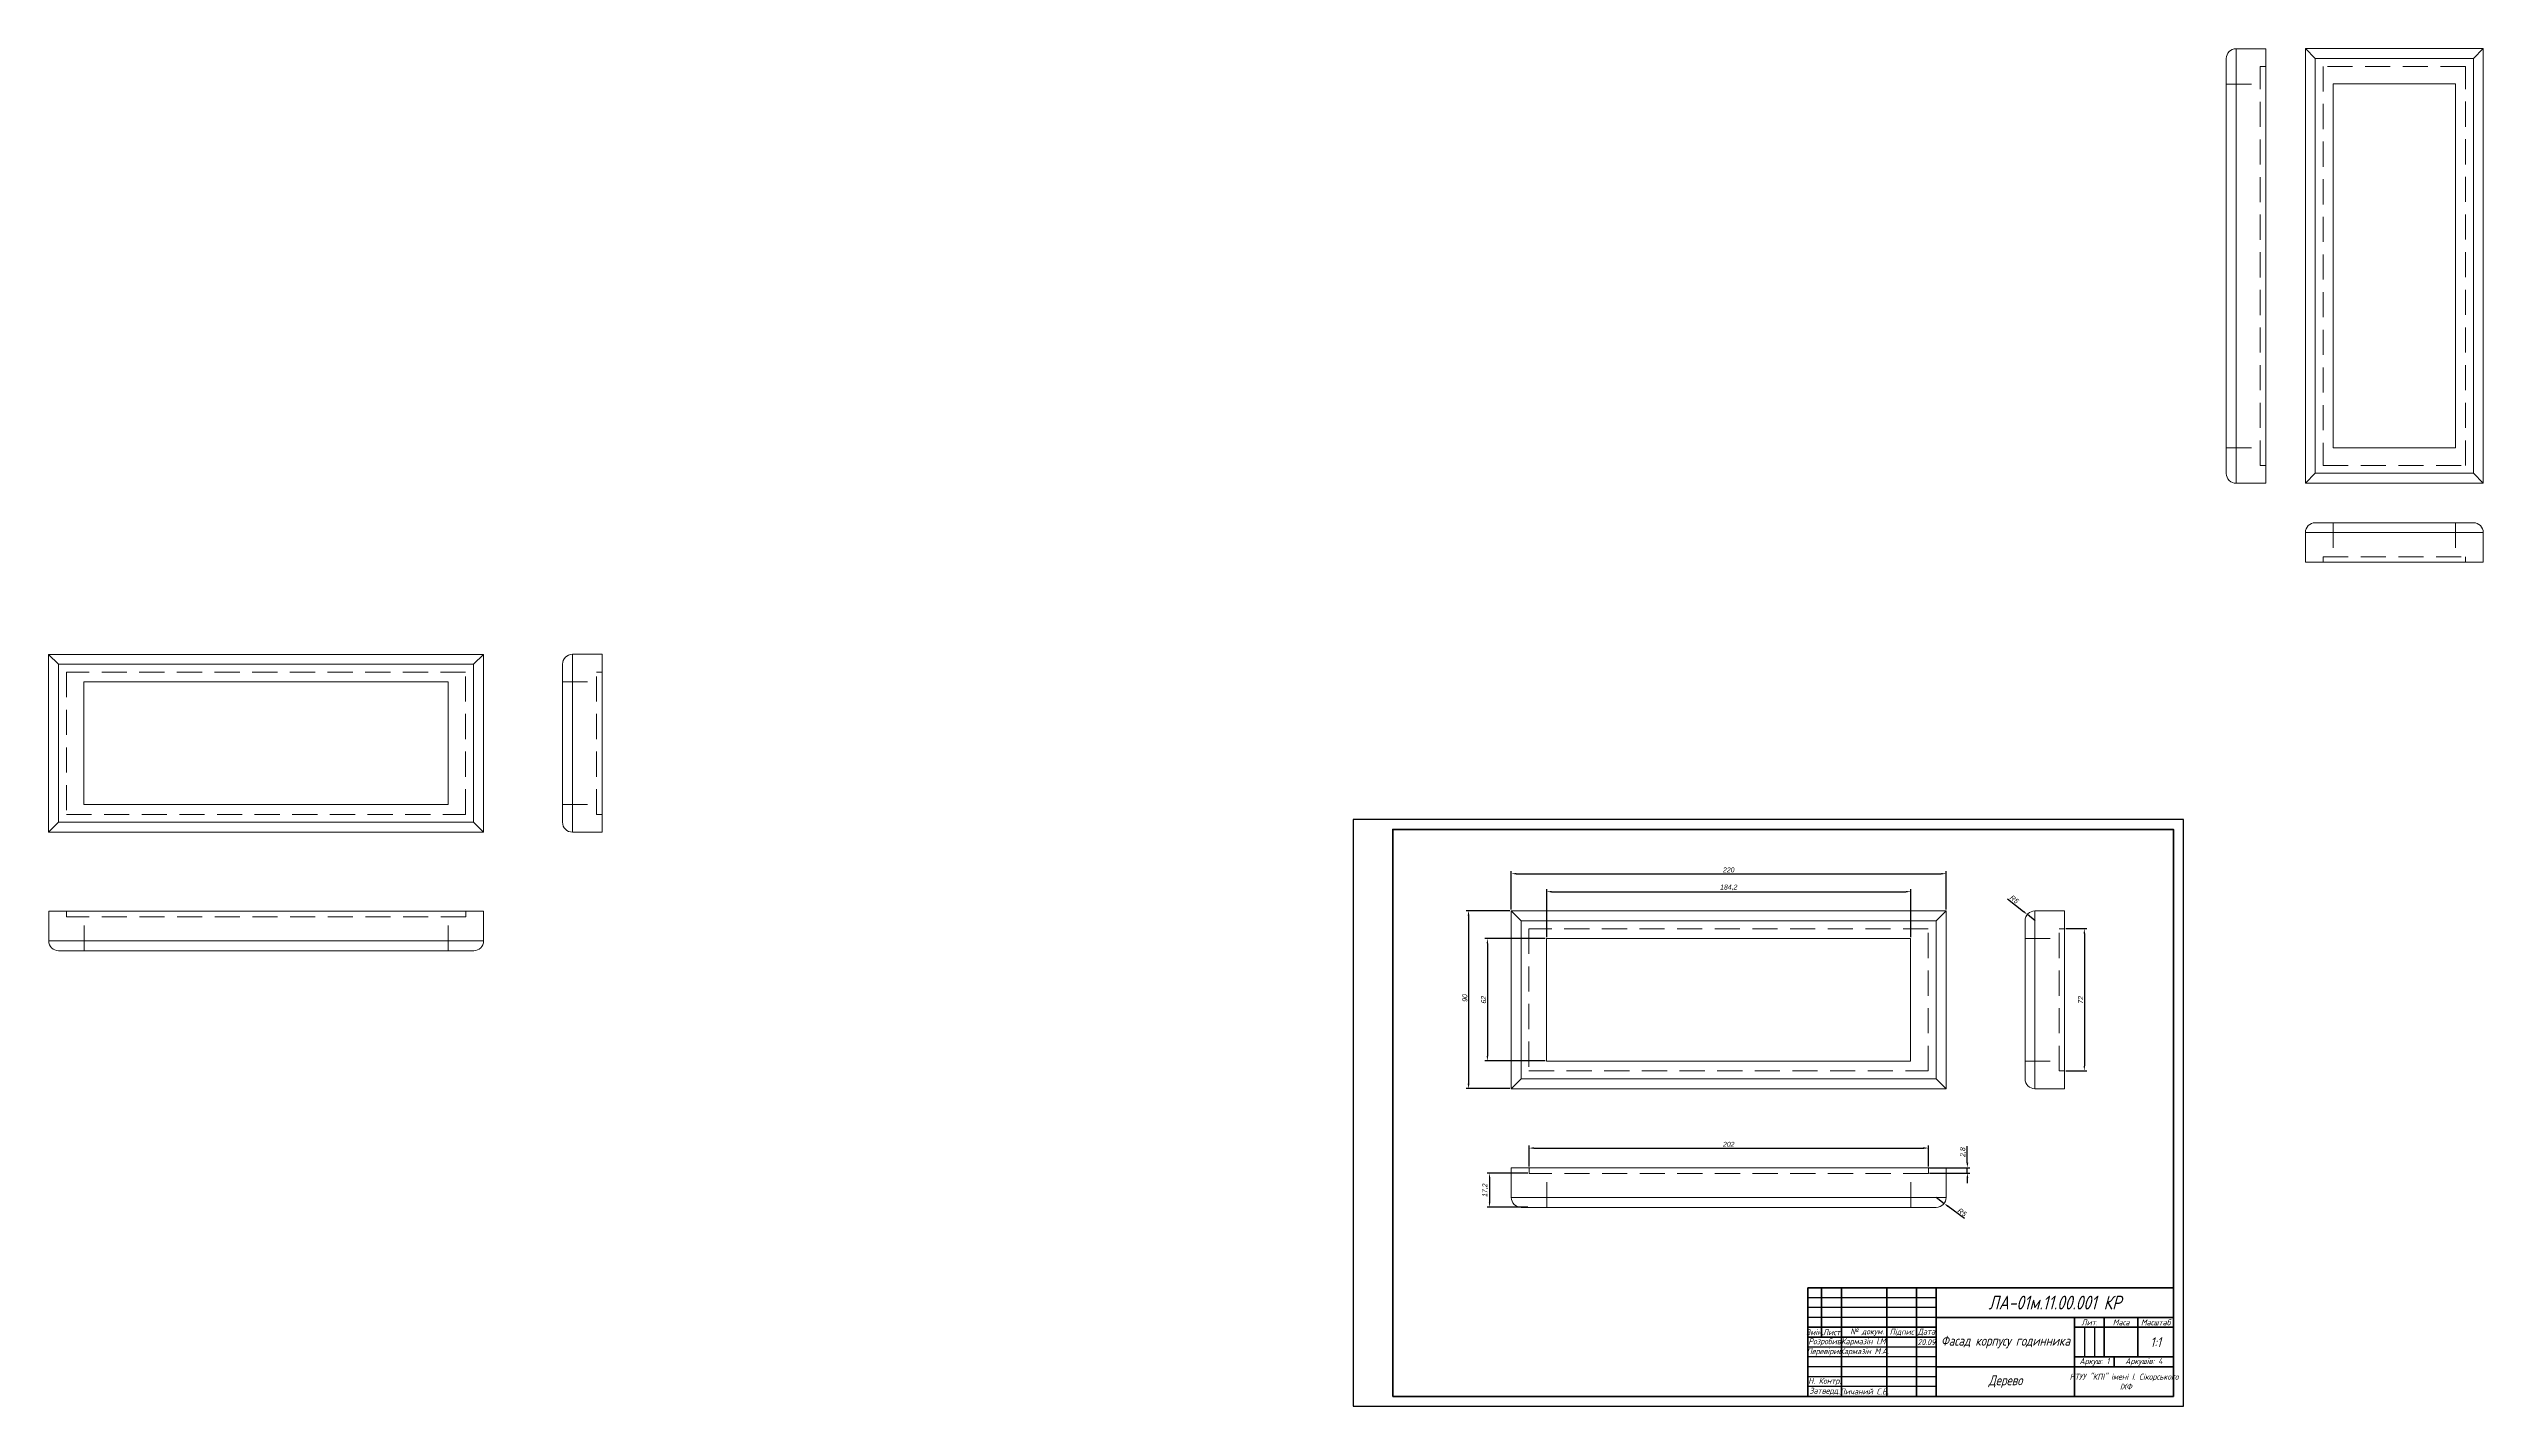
# Model space of a CAD drawing. Header units: millimetres. Extents: x -660 to 572, y 0 to 687.
import ezdxf

# ---------------------------------------------------------------- set-up
doc = ezdxf.new("R2010")
doc.units = ezdxf.units.MM
doc.linetypes.add('DASHED', pattern=[19.05, 12.7, -6.35])
doc.layers.add('Solid thick line', color=250, linetype='Continuous', lineweight=60)
doc.layers.add('Solid thin line', color=250, linetype='Continuous', lineweight=30)
doc.styles.add('GOST A', font='8234.ttf', dxfattribs={"height": 3})
doc.styles.get("Standard").update_dxf_attribs({"font": 'ariali.ttf'})
doc.dimstyles.new('ISO-25', dxfattribs={"dimtxt": 2.5, "dimasz": 2.5, "dimexe": 1.25, "dimexo": 0.625, "dimtad": 1, "dimtxsty": 'Standard', "dimcen": 2.5, "dimadec": 0, "dimazin": 0, "dimtfac": 1, "dimtmove": 0, "dimatfit": 3, "dimfxl": 1, "dimarcsym": 0})

# ---------------------------------------------------------------- blocks, each defined once
blk = doc.blocks.new('A$C7a02fa1e')
at = {"linetype": 'Continuous', "lineweight": 0, "extrusion": (0, 1, -2.22045e-16)}
for p, q in [((-152.1, 53.8), (-147.1, 48.8)), ((-152.1, 53.8), (-152.1, -36.2)), ((67.9, 53.8), (-152.1, 53.8)), ((67.9, 53.8), (62.9, 48.8)), ((67.9, -36.2), (67.9, 53.8)), ((-147.1, -31.2), (-147.1, 48.8)), ((-147.1, 48.8), (62.9, 48.8)), ((-134.2, -22.2), (-134.2, 39.8)), ((-134.2, 39.8), (50, 39.8)), ((50, 39.8), (50, -22.2)), ((62.9, 48.8), (62.9, -31.2)), ((50, -22.2), (-134.2, -22.2)), ((-152.1, -36.2), (-147.1, -31.2)), ((-152.1, -36.2), (67.9, -36.2)), ((62.9, -31.2), (-147.1, -31.2)), ((67.9, -36.2), (62.9, -31.2))]:
    blk.add_line(p, q, dxfattribs=at)
at = {"linetype": 'DASHED', "lineweight": 0, "extrusion": (0, 1, -2.22045e-16)}
for p, q in [((-143.1, 44.8), (-143.1, -27.2)), ((58.9, 44.8), (-143.1, 44.8)), ((58.9, -27.2), (58.9, 44.8)), ((-143.1, -27.2), (58.9, -27.2))]:
    blk.add_line(p, q, dxfattribs=at)
blk = doc.blocks.new('A$C97db46a5')
at = {"linetype": 'Continuous', "lineweight": 0}
for p, q in [((-74.1, 196.6), (-294.1, 196.6)), ((-294.1, 196.6), (-294.1, 181.6)), ((-74.1, 196.6), (-74.1, 181.6)), ((-74.1, 181.6), (-294.1, 181.6)), ((-289.1, 176.6), (-79.1, 176.6))]:
    blk.add_line(p, q, dxfattribs=at)
at = {"linetype": 'DASHED', "lineweight": 0}
for p, q in [((-285.1, 196.6), (-285.1, 193.8)), ((-83.1, 193.8), (-285.1, 193.8)), ((-276.2, 176.6), (-276.2, 193.8)), ((-92, 176.6), (-92, 193.8)), ((-83.1, 196.6), (-83.1, 193.8))]:
    blk.add_line(p, q, dxfattribs=at)
at = {"linetype": 'Continuous', "lineweight": 0}
for centre, start, end in [((-289.1, 181.6), 180, 270), ((-79.1, 181.6), 270, 0)]:
    blk.add_arc(centre, 5, start, end, dxfattribs=at)
blk = doc.blocks.new('A$C3d07fc06')
at = {"linetype": 'Continuous', "lineweight": 0, "extrusion": (2.22045e-16, 1, -2.22045e-16)}
for p, q in [((95.7, 50), (95.7, -30)), ((100.7, -35), (100.7, 55)), ((115.7, 55), (100.7, 55)), ((115.7, -35), (115.7, 55)), ((115.7, -35), (100.7, -35))]:
    blk.add_line(p, q, dxfattribs=at)
at = {"linetype": 'DASHED', "lineweight": 0, "extrusion": (2.22045e-16, 1, -2.22045e-16)}
for p, q in [((95.7, 41), (112.9, 41)), ((115.7, 46), (112.9, 46)), ((112.9, -26), (112.9, 46)), ((95.7, -21), (112.9, -21)), ((115.7, -26), (112.9, -26))]:
    blk.add_line(p, q, dxfattribs=at)
at = {"linetype": 'Continuous', "lineweight": 0, "extrusion": (-4.93038e-32, -2.22045e-16, -1)}
blk.add_arc((-100.7, 50), 5, 0, 90, dxfattribs=at)
at = {"linetype": 'Continuous', "lineweight": 0}
blk.add_arc((100.7, -30), 5, 180, 270, dxfattribs=at)
blk = doc.blocks.new('*D4')
at = {"color": 0, "lineweight": -2, "transparency": 16777216}
for p, q in [((97.2, 236.8), (66.6, 236.8)), ((67.9, 234.3), (67.9, 177.3)), ((97.2, 174.8), (66.6, 174.8))]:
    blk.add_line(p, q, dxfattribs=at)
at = {"color": 0, "transparency": 16777216}
for points in [[(67.5, 234.3), (68.3, 234.3), (67.9, 236.8)], [(67.5, 177.3), (68.3, 177.3), (67.9, 174.8)]]:
    blk.add_solid(points, dxfattribs=at)
at = {"layer": 'Defpoints', "color": 0, "transparency": 16777216}
for p in [(97.9, 236.8), (67.9, 174.8), (97.9, 174.8)]:
    blk.add_point(p, dxfattribs=at)
at = {"color": 0, "transparency": 16777216, "insert": (66, 205.8), "char_height": 2.5, "attachment_point": 5, "rotation": 90}
blk.add_mtext('62', dxfattribs=at)
blk = doc.blocks.new('*D5')
at = {"color": 0, "lineweight": -2, "transparency": 16777216}
for p, q in [((79.3, 250.8), (57.1, 250.8)), ((58.4, 248.3), (58.4, 163.3)), ((79.3, 160.8), (57.1, 160.8))]:
    blk.add_line(p, q, dxfattribs=at)
at = {"color": 0, "transparency": 16777216}
for points in [[(57.9, 248.3), (58.8, 248.3), (58.4, 250.8)], [(57.9, 163.3), (58.8, 163.3), (58.4, 160.8)]]:
    blk.add_solid(points, dxfattribs=at)
at = {"layer": 'Defpoints', "color": 0, "transparency": 16777216}
for p in [(80, 250.8), (58.4, 160.8), (80, 160.8)]:
    blk.add_point(p, dxfattribs=at)
at = {"color": 0, "transparency": 16777216, "insert": (56.5, 206.7), "char_height": 2.5, "attachment_point": 5, "rotation": 90}
blk.add_mtext('90', dxfattribs=at)
blk = doc.blocks.new('*D6')
at = {"color": 0, "lineweight": -2, "transparency": 16777216}
for p, q in [((97.9, 237.4), (97.9, 261.7)), ((100.4, 260.5), (279.6, 260.5)), ((282.1, 237.4), (282.1, 261.7))]:
    blk.add_line(p, q, dxfattribs=at)
at = {"color": 0, "transparency": 16777216}
for points in [[(100.4, 260.9), (100.4, 260.1), (97.9, 260.5)], [(279.6, 260.9), (279.6, 260.1), (282.1, 260.5)]]:
    blk.add_solid(points, dxfattribs=at)
at = {"layer": 'Defpoints', "color": 0, "transparency": 16777216}
for p in [(282.1, 260.5), (97.9, 236.8), (282.1, 236.8)]:
    blk.add_point(p, dxfattribs=at)
at = {"color": 0, "transparency": 16777216, "insert": (190, 262.6), "char_height": 2.5, "attachment_point": 5}
blk.add_mtext('184,2', dxfattribs=at)
blk = doc.blocks.new('*D7')
at = {"color": 0, "lineweight": -2, "transparency": 16777216}
for p, q in [((80, 251.4), (80, 270.8)), ((82.5, 269.6), (297.5, 269.6)), ((300, 251.4), (300, 270.8))]:
    blk.add_line(p, q, dxfattribs=at)
at = {"color": 0, "transparency": 16777216}
for points in [[(82.5, 270), (82.5, 269.2), (80, 269.6)], [(297.5, 270), (297.5, 269.2), (300, 269.6)]]:
    blk.add_solid(points, dxfattribs=at)
at = {"layer": 'Defpoints', "color": 0, "transparency": 16777216}
for p in [(300, 269.6), (80, 250.8), (300, 250.8)]:
    blk.add_point(p, dxfattribs=at)
at = {"color": 0, "transparency": 16777216, "insert": (190, 271.5), "char_height": 2.5, "attachment_point": 5}
blk.add_mtext('220', dxfattribs=at)
blk = doc.blocks.new('*D8')
at = {"color": 0, "lineweight": -2, "transparency": 16777216}
for p, q in [((89, 121.4), (89, 132)), ((91.5, 130.7), (288.5, 130.7)), ((291, 121.4), (291, 132))]:
    blk.add_line(p, q, dxfattribs=at)
at = {"color": 0, "transparency": 16777216}
for points in [[(91.5, 131.2), (91.5, 130.3), (89, 130.7)], [(288.5, 131.2), (288.5, 130.3), (291, 130.7)]]:
    blk.add_solid(points, dxfattribs=at)
at = {"layer": 'Defpoints', "color": 0, "transparency": 16777216}
for p in [(291, 130.7), (89, 120.8), (291, 120.8)]:
    blk.add_point(p, dxfattribs=at)
at = {"color": 0, "transparency": 16777216, "insert": (190, 132.6), "char_height": 2.5, "attachment_point": 5}
blk.add_mtext('202', dxfattribs=at)
blk = doc.blocks.new('*D9')
at = {"color": 0, "lineweight": -2, "transparency": 16777216}
for p, q in [((310.7, 123.3), (310.7, 131.7)), ((291.6, 120.8), (312, 120.8)), ((291.6, 118), (312, 118)), ((310.7, 118), (310.7, 120.8)), ((310.7, 115.5), (310.7, 113))]:
    blk.add_line(p, q, dxfattribs=at)
at = {"color": 0, "transparency": 16777216}
for points in [[(310.3, 123.3), (311.2, 123.3), (310.7, 120.8)], [(310.3, 115.5), (311.2, 115.5), (310.7, 118)]]:
    blk.add_solid(points, dxfattribs=at)
at = {"layer": 'Defpoints', "color": 0, "transparency": 16777216}
for p in [(291, 120.8), (291, 118), (310.7, 120.8)]:
    blk.add_point(p, dxfattribs=at)
at = {"color": 0, "transparency": 16777216, "insert": (308.6, 128.7), "char_height": 2.5, "attachment_point": 5, "rotation": 90}
blk.add_mtext('2,8', dxfattribs=at)
blk = doc.blocks.new('*D11')
at = {"color": 0, "lineweight": -2, "transparency": 16777216}
for p, q in [((295, 105.8), (299, 102.7)), ((309.2, 95), (301, 101.2))]:
    blk.add_line(p, q, dxfattribs=at)
at = {"color": 0, "transparency": 16777216}
blk.add_solid([(301.2, 101.6), (300.7, 100.9), (299, 102.7)], dxfattribs=at)
at = {"layer": 'Defpoints', "color": 0, "transparency": 16777216}
for p in [(295, 105.8), (299, 102.7)]:
    blk.add_point(p, dxfattribs=at)
at = {"color": 0, "transparency": 16777216, "insert": (308.1, 98.2), "char_height": 2.5, "attachment_point": 5, "rotation": 322.8964}
blk.add_mtext('R5', dxfattribs=at)
blk = doc.blocks.new('*D12')
at = {"color": 0, "lineweight": -2, "transparency": 16777216}
for p, q in [((331.1, 256.9), (339.1, 250.5)), ((345, 245.8), (341.1, 248.9))]:
    blk.add_line(p, q, dxfattribs=at)
at = {"color": 0, "transparency": 16777216}
blk.add_solid([(339.4, 250.8), (338.9, 250.1), (341.1, 248.9)], dxfattribs=at)
at = {"layer": 'Defpoints', "color": 0, "transparency": 16777216}
for p in [(341.1, 248.9), (345, 245.8)]:
    blk.add_point(p, dxfattribs=at)
at = {"color": 0, "transparency": 16777216, "insert": (334.5, 256.6), "char_height": 2.5, "attachment_point": 5, "rotation": 321.1752}
blk.add_mtext('R5', dxfattribs=at)
blk = doc.blocks.new('*D13')
at = {"color": 0, "lineweight": -2, "transparency": 16777216}
for p, q in [((88.3, 118), (67.7, 118)), ((69, 115.5), (69, 103.3)), ((88.3, 100.8), (67.7, 100.8))]:
    blk.add_line(p, q, dxfattribs=at)
at = {"color": 0, "transparency": 16777216}
for points in [[(68.6, 115.5), (69.4, 115.5), (69, 118)], [(68.6, 103.3), (69.4, 103.3), (69, 100.8)]]:
    blk.add_solid(points, dxfattribs=at)
at = {"layer": 'Defpoints', "color": 0, "transparency": 16777216}
for p in [(89, 118), (69, 100.8), (89, 100.8)]:
    blk.add_point(p, dxfattribs=at)
at = {"color": 0, "transparency": 16777216, "insert": (66.8, 109.4), "char_height": 2.5, "attachment_point": 5, "rotation": 90}
blk.add_mtext('17,2', dxfattribs=at)
blk = doc.blocks.new('*D14')
at = {"color": 0, "lineweight": -2, "transparency": 16777216}
for p, q in [((360.6, 241.8), (371.1, 241.8)), ((369.9, 239.3), (369.9, 172.3)), ((360.6, 169.8), (371.1, 169.8))]:
    blk.add_line(p, q, dxfattribs=at)
at = {"color": 0, "transparency": 16777216}
for points in [[(369.5, 239.3), (370.3, 239.3), (369.9, 241.8)], [(369.5, 172.3), (370.3, 172.3), (369.9, 169.8)]]:
    blk.add_solid(points, dxfattribs=at)
at = {"layer": 'Defpoints', "color": 0, "transparency": 16777216}
for p in [(360, 241.8), (360, 169.8), (369.9, 169.8)]:
    blk.add_point(p, dxfattribs=at)
at = {"color": 0, "transparency": 16777216, "insert": (368, 205.8), "char_height": 2.5, "attachment_point": 5, "rotation": 90}
blk.add_mtext('72', dxfattribs=at)

msp = doc.modelspace()

# ---------------------------------------------------------------- linework, layer by layer
msp.add_lwpolyline([(0, 0), (420, 0), (420, 297), (0, 297)], close=True)
at = {"layer": 'Solid thick line'}
for p, q in [((415, 60), (230, 60)), ((230, 60), (230, 5)), ((237, 60), (237, 35)), ((247, 60), (247, 5)), ((270, 60), (270, 5)), ((285, 60), (285, 5)), ((295, 60), (295, 5)), ((295, 40), (230, 40)), ((415, 45), (295, 45)), ((365, 45), (365, 5)), ((365, 40), (415, 40)), ((380, 45), (380, 25)), ((397, 45), (397, 25)), ((295, 35), (230, 35)), ((365, 25), (415, 25)), ((385, 25), (385, 20)), ((415, 20), (295, 20))]:
    msp.add_line(p, q, dxfattribs=at)
msp.add_lwpolyline([(20, 5), (415, 5), (415, 292), (20, 292)], close=True, dxfattribs=at)
at = {"layer": 'Solid thin line'}
for p, q in [((295, 55), (230, 55)), ((295, 50), (230, 50)), ((295, 45), (230, 45)), ((370, 40), (370, 25)), ((375, 40), (375, 25)), ((295, 30), (230, 30)), ((295, 25), (230, 25)), ((295, 20), (230, 20)), ((295, 15), (230, 15)), ((295, 10), (230, 10))]:
    msp.add_line(p, q, dxfattribs=at)

# ---------------------------------------------------------------- block references
at = {"rotation": 270}
for name, p in [('A$C97db46a5', (265.105, 393.094)), ('A$C7a02fa1e', (517.94, 535.155)), ('A$C3d07fc06', (516.746, 542.953))]:
    msp.add_blockref(name, p, dxfattribs=at)
for name, p in [('A$C7a02fa1e', (-507.915, 326.837)), ('A$C3d07fc06', (-495.712, 325.644)), ('A$C97db46a5', (-365.853, 54.003)), ('A$C7a02fa1e', (232.026, 196.954)), ('A$C3d07fc06', (244.228, 195.76)), ('A$C97db46a5', (374.087, -75.881))]:
    msp.add_blockref(name, p)

# ---------------------------------------------------------------- texts
at = {"layer": 'Solid thick line', "attachment_point": 5, "style": 'GOST A'}
for s, width, gutter_width, insert, char_height in [('\\pxqc;{\\fGOST type A|b0|i1|c204|p34;\\C0;ЛА-01м.11.00.001 КР}', 120, 12.5, (355, 52.5), 7), ('\\pxqc;{\\fGOST type A|b0|i1|c204|p34;Змін.}', 7, 15, (233.5, 37.5), 3), ('\\pxqc;{\\fGOST type A|b0|i1|c204|p34;Лист}', 10, 15, (242, 37.5), 3), ('\\pxi-3,l4,qc,t4;{\\fGOST type A|b0|i1|c204|p34;№ докум.}', 23, 15, (258.5, 37.5), 3), ('\\pxqc;{\\fGOST type A|b0|i1|c204|p34;Підпис}', 15, 15, (277.5, 37.5), 3), ('\\pxqc;{\\fGOST type A|b0|i1|c204|p34;Дата}', 10, 15, (290, 37.5), 3), ('\\pxqc;{\\fGOST type A|b0|i1|c204|p34;Лит.}', 15, 15, (372.5, 42.5), 3), ('\\pxqc;{\\fGOST type A|b0|i1|c204|p34;Перевірив}', 17, 15, (238.5, 27.5), 3), ('\\pxqc;{\\fGOST type A|b0|i1|c204|p34;Розробив}', 17, 15, (238.5, 32.5), 3), ('\\pxqc;{\\fGOST type A|b0|i1|c204|p34;Н. Контр.}', 17, 15, (238.5, 12.5), 3), ('\\pxqc;{\\fGOST type A|b0|i1|c204|p34;Затверд.}', 17, 15, (238.5, 7.5), 3)]:
    msp.add_mtext_dynamic_manual_height_columns(s, width=width, gutter_width=gutter_width, heights=[0], dxfattribs=dict(at, insert=insert, char_height=char_height))
at = {"layer": 'Solid thin line', "attachment_point": 5, "style": 'GOST A'}
for s, width, insert, char_height in [('\\pxqc;{\\fGOST type A|b0|i1|c204|p34;Маса}', 17, (388.5, 42.5), 3), ('\\pxqc;{\\fGOST type A|b0|i1|c204|p34;Масштаб}', 18, (406, 42.5), 3), ('\\pxqc;{\\fGOST type A|b0|i1|c204|p34;Кармазін М.А.}', 23, (258.5, 27.5), 3), ('\\pxqc;{\\fGOST type A|b0|i1|c204|p34;Кармазін І.М.}', 23, (258.5, 32.5), 3), ('\\pxqc;{\\fGOST type A|b0|i1|c204|p34;20.09}', 10, (290, 32.5), 3), ('\\pxqc;{\\fGOST type A|b0|i1|c204|p34;Фасад корпусу годинника}', 70, (330, 32.5), 5), ('\\pxqc;{\\fGOST type A|b0|i1|c204|p34;1:1}', 18, (406, 32.5), 5), ('\\pxqc;{\\fGOST type A|b0|i1|c204|p34;Дерево}', 70, (330, 12.5), 5), ('\\pxqc;{\\fGOST type A|b0|i1|c204|p34;НТУУ "КПІ" імені І. Сікорського\\P ІХФ}', 50, (390, 12.5), 3), ('\\pxqc;{\\fGOST type A|b0|i1|c204|p34;Аркуш: 1}', 20, (375, 22.5), 3), ('\\pxqc;{\\fGOST type A|b0|i1|c204|p34;Аркушів: 4}', 30, (400, 22.5), 3), ('\\pxqc;{\\fGOST type A|b0|i1|c204|p34;Личаний С.В.}', 23, (258.5, 7.5), 3)]:
    msp.add_mtext_dynamic_manual_height_columns(s, width=width, gutter_width=12.5, heights=[0], dxfattribs=dict(at, insert=insert, char_height=char_height))

# ---------------------------------------------------------------- dimensions: what is measured, and where the dimension line sits
for base, p1, p2, picture, middle in [((299.974, 269.6), (79.974, 250.76), (299.974, 250.76), '*D7', (189.974, 271.501)), ((282.074, 260.483), (97.874, 236.76), (282.074, 236.76), '*D6', (189.974, 262.616)), ((290.974, 130.748), (88.974, 120.76), (290.974, 120.76), '*D8', (189.974, 132.65))]:
    dim = msp.add_linear_dim(base=base, p1=p1, p2=p2, dimstyle='ISO-25')
    dim.commit()
    dim.dimension.update_dxf_attribs({"geometry": picture, "text_midpoint": middle})
for center, mpoint, picture, middle in [((344.974, 245.76), (341.079, 248.895), '*D12', (333.288, 255.165)), ((294.974, 105.76), (298.962, 102.744), '*D11', (306.937, 96.712))]:
    dim = msp.add_radius_dim(center=center, mpoint=mpoint, dimstyle='ISO-25')
    dim.commit()
    dim.dimension.update_dxf_attribs({"geometry": picture, "text_midpoint": middle, "dimtype": 164})
dim = msp.add_linear_dim(base=(58.358, 160.76), p1=(79.974, 250.76), p2=(79.974, 160.76), angle=90, dimstyle='ISO-25')
dim.commit()
dim.dimension.update_dxf_attribs({"geometry": '*D5', "text_midpoint": (58.358, 206.748), "dimtype": 160})
for base, p1, p2, picture, middle in [((67.874, 174.76), (97.874, 236.76), (97.874, 174.76), '*D4', (65.973, 205.76)), ((369.882, 169.76), (359.974, 241.76), (359.974, 169.76), '*D14', (368.002, 205.76)), ((310.735, 120.76), (290.974, 117.96), (290.974, 120.76), '*D9', (308.602, 128.725)), ((68.976, 100.76), (88.974, 117.96), (88.974, 100.76), '*D13', (66.844, 109.36))]:
    dim = msp.add_linear_dim(base=base, p1=p1, p2=p2, angle=90, dimstyle='ISO-25')
    dim.commit()
    dim.dimension.update_dxf_attribs({"geometry": picture, "text_midpoint": middle})

doc.saveas('drawing.dxf')
